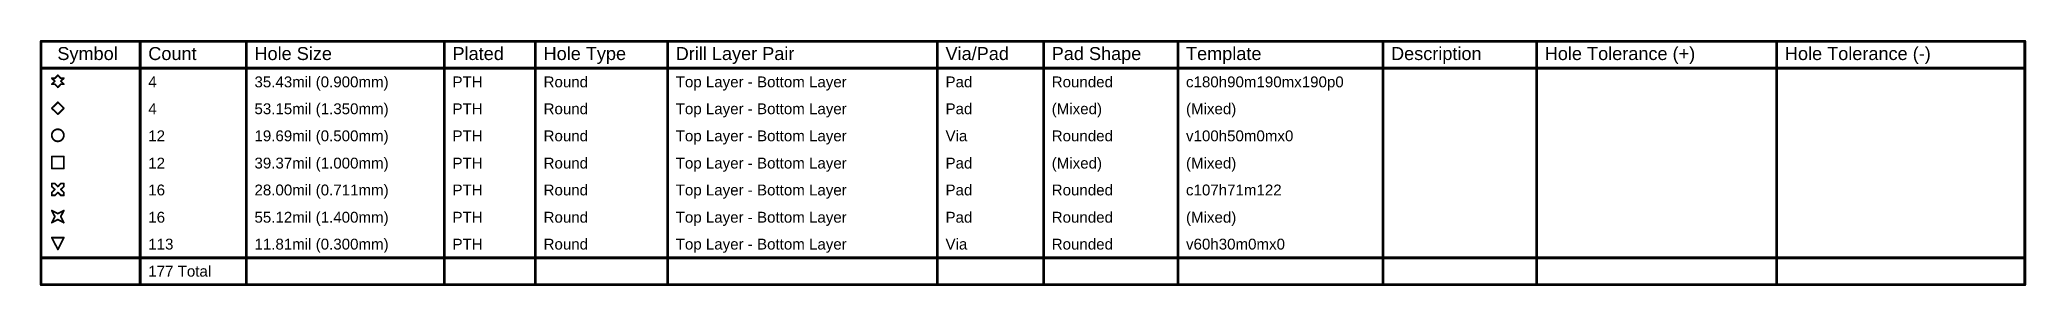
# Model space of a CAD drawing. Header units: inches. Extents: x 0 to 35.2, y -0.7 to 15.9.
# Drawn here: x 0.1 to 11.13, y 4.41 to 5.77 of the extents above; entities that cross this region are included whole.
import ezdxf

# ---------------------------------------------------------------- set-up
doc = ezdxf.new("R2010")
doc.units = ezdxf.units.IN
doc.header["$MEASUREMENT"] = 0
doc.layers.add('Drill Drawing', color=1, linetype='Continuous')
doc.styles.add('Arial', font='', dxfattribs={"height": 0.2})
doc.styles.get('Arial').set_extended_font_data('Arial')

msp = doc.modelspace()

# ---------------------------------------------------------------- texts
at = {"layer": 'Drill Drawing', "style": 'Arial'}
for s, height, p in [('Symbol', 0.072, (0.195, 5.662)), ('Count', 0.072, (0.7, 5.662)), ('Hole Size', 0.072, (1.29, 5.662)), ('Plated', 0.072, (2.39, 5.662)), ('Hole Type', 0.072, (2.896, 5.662)), ('Drill Layer Pair', 0.072, (3.63, 5.662)), ('Via/Pad', 0.072, (5.129, 5.662)), ('Pad Shape', 0.072, (5.719, 5.662)), ('Template', 0.072, (6.465, 5.662)), ('Description', 0.072, (7.604, 5.662)), ('Hole Tolerance (+)', 0.072, (8.458, 5.662)), ('Hole Tolerance (-)', 0.072, (9.792, 5.662)), ('4', 0.06, (0.7, 5.511)), ('35.43mil (0.900mm)', 0.06, (1.29, 5.511)), ('PTH', 0.06, (2.39, 5.511)), ('Round', 0.06, (2.896, 5.511)), ('Top Layer - Bottom Layer', 0.06, (3.63, 5.511)), ('Pad', 0.06, (5.129, 5.511)), ('Rounded', 0.06, (5.719, 5.511)), ('c180h90m190mx190p0', 0.06, (6.465, 5.511)), ('4', 0.06, (0.7, 5.362)), ('53.15mil (1.350mm)', 0.06, (1.29, 5.362)), ('PTH', 0.06, (2.39, 5.362)), ('Round', 0.06, (2.896, 5.362)), ('Top Layer - Bottom Layer', 0.06, (3.63, 5.362)), ('Pad', 0.06, (5.129, 5.362)), ('(Mixed)', 0.06, (5.719, 5.362)), ('(Mixed)', 0.06, (6.465, 5.362)), ('12', 0.06, (0.7, 5.212)), ('19.69mil (0.500mm)', 0.06, (1.29, 5.212)), ('PTH', 0.06, (2.39, 5.212)), ('Round', 0.06, (2.896, 5.212)), ('Top Layer - Bottom Layer', 0.06, (3.63, 5.212)), ('Via', 0.06, (5.129, 5.212)), ('Rounded', 0.06, (5.719, 5.212)), ('v100h50m0mx0', 0.06, (6.465, 5.212)), ('12', 0.06, (0.7, 5.061)), ('39.37mil (1.000mm)', 0.06, (1.29, 5.061)), ('PTH', 0.06, (2.39, 5.061)), ('Round', 0.06, (2.896, 5.061)), ('Top Layer - Bottom Layer', 0.06, (3.63, 5.061)), ('Pad', 0.06, (5.129, 5.061)), ('(Mixed)', 0.06, (5.719, 5.061)), ('(Mixed)', 0.06, (6.465, 5.061)), ('16', 0.06, (0.7, 4.912)), ('28.00mil (0.711mm)', 0.06, (1.29, 4.912)), ('PTH', 0.06, (2.39, 4.912)), ('Round', 0.06, (2.896, 4.912)), ('Top Layer - Bottom Layer', 0.06, (3.63, 4.912)), ('Pad', 0.06, (5.129, 4.912)), ('Rounded', 0.06, (5.719, 4.912)), ('c107h71m122', 0.06, (6.465, 4.912)), ('16', 0.06, (0.7, 4.761)), ('55.12mil (1.400mm)', 0.06, (1.29, 4.761)), ('PTH', 0.06, (2.39, 4.761)), ('Round', 0.06, (2.896, 4.761)), ('Top Layer - Bottom Layer', 0.06, (3.63, 4.761)), ('Pad', 0.06, (5.129, 4.761)), ('Rounded', 0.06, (5.719, 4.761)), ('(Mixed)', 0.06, (6.465, 4.761)), ('113', 0.06, (0.7, 4.612)), ('11.81mil (0.300mm)', 0.06, (1.29, 4.612)), ('PTH', 0.06, (2.39, 4.612)), ('Round', 0.06, (2.896, 4.612)), ('Top Layer - Bottom Layer', 0.06, (3.63, 4.612)), ('Via', 0.06, (5.129, 4.612)), ('Rounded', 0.06, (5.719, 4.612)), ('v60h30m0mx0', 0.06, (6.465, 4.612)), ('177 Total', 0.06, (0.7, 4.462))]:
    msp.add_text(s, height=height, dxfattribs=at).set_placement(p)

# ---------------------------------------------------------------- linework, layer by layer
at = {"layer": 'Drill Drawing'}
for points in [[(0.104, 5.766, 0.015, 0.015, 0), (11.125, 5.766, 0.015, 0.015, 0)], [(0.104, 4.417, 0.015, 0.015, 0), (0.104, 5.766, 0.015, 0.015, 0)], [(0.655, 4.417, 0.015, 0.015, 0), (0.655, 5.766, 0.015, 0.015, 0)], [(1.245, 4.417, 0.015, 0.015, 0), (1.245, 5.766, 0.015, 0.015, 0)], [(2.345, 4.417, 0.015, 0.015, 0), (2.345, 5.766, 0.015, 0.015, 0)], [(2.851, 4.417, 0.015, 0.015, 0), (2.851, 5.766, 0.015, 0.015, 0)], [(3.585, 4.417, 0.015, 0.015, 0), (3.585, 5.766, 0.015, 0.015, 0)], [(5.084, 4.417, 0.015, 0.015, 0), (5.084, 5.766, 0.015, 0.015, 0)], [(5.674, 4.417, 0.015, 0.015, 0), (5.674, 5.766, 0.015, 0.015, 0)], [(6.42, 4.417, 0.015, 0.015, 0), (6.42, 5.766, 0.015, 0.015, 0)], [(7.559, 4.417, 0.015, 0.015, 0), (7.559, 5.766, 0.015, 0.015, 0)], [(8.413, 4.417, 0.015, 0.015, 0), (8.413, 5.766, 0.015, 0.015, 0)], [(9.747, 4.417, 0.015, 0.015, 0), (9.747, 5.766, 0.015, 0.015, 0)], [(11.125, 4.417, 0.015, 0.015, 0), (11.125, 5.766, 0.015, 0.015, 0)], [(0.104, 5.617, 0.015, 0.015, 0), (11.125, 5.617, 0.015, 0.015, 0)], [(0.164, 5.561, 0.01, 0.01, 0), (0.181, 5.545, 0.01, 0.01, 0)], [(0.164, 5.561, 0.01, 0.01, 0), (0.181, 5.561, 0.01, 0.01, 0)], [(0.164, 5.528, 0.01, 0.01, 0), (0.181, 5.545, 0.01, 0.01, 0)], [(0.164, 5.528, 0.01, 0.01, 0), (0.181, 5.528, 0.01, 0.01, 0)], [(0.181, 5.561, 0.01, 0.01, 0), (0.198, 5.578, 0.01, 0.01, 0)], [(0.181, 5.528, 0.01, 0.01, 0), (0.198, 5.511, 0.01, 0.01, 0)], [(0.198, 5.578, 0.01, 0.01, 0), (0.214, 5.561, 0.01, 0.01, 0)], [(0.198, 5.511, 0.01, 0.01, 0), (0.214, 5.528, 0.01, 0.01, 0)], [(0.214, 5.561, 0.01, 0.01, 0), (0.231, 5.561, 0.01, 0.01, 0)], [(0.214, 5.545, 0.01, 0.01, 0), (0.231, 5.561, 0.01, 0.01, 0)], [(0.214, 5.545, 0.01, 0.01, 0), (0.231, 5.528, 0.01, 0.01, 0)], [(0.214, 5.528, 0.01, 0.01, 0), (0.231, 5.528, 0.01, 0.01, 0)], [(0.164, 5.395, 0.01, 0.01, 0), (0.198, 5.428, 0.01, 0.01, 0)], [(0.198, 5.428, 0.01, 0.01, 0), (0.231, 5.395, 0.01, 0.01, 0)], [(0.164, 5.395, 0.01, 0.01, 0), (0.198, 5.362, 0.01, 0.01, 0)], [(0.198, 5.362, 0.01, 0.01, 0), (0.231, 5.395, 0.01, 0.01, 0)], [(0.164, 5.128, 0.01, 0.01, 0), (0.231, 5.128, 0.01, 0.01, 0)], [(0.164, 5.061, 0.01, 0.01, 0), (0.164, 5.128, 0.01, 0.01, 0)], [(0.231, 5.061, 0.01, 0.01, 0), (0.231, 5.128, 0.01, 0.01, 0)], [(0.164, 5.061, 0.01, 0.01, 0), (0.231, 5.061, 0.01, 0.01, 0)], [(0.164, 4.961, 0.01, 0.01, 0), (0.164, 4.978, 0.01, 0.01, 0)], [(0.164, 4.978, 0.01, 0.01, 0), (0.181, 4.978, 0.01, 0.01, 0)], [(0.164, 4.961, 0.01, 0.01, 0), (0.181, 4.945, 0.01, 0.01, 0)], [(0.181, 4.978, 0.01, 0.01, 0), (0.198, 4.961, 0.01, 0.01, 0)], [(0.198, 4.961, 0.01, 0.01, 0), (0.214, 4.978, 0.01, 0.01, 0)], [(0.214, 4.978, 0.01, 0.01, 0), (0.231, 4.978, 0.01, 0.01, 0)], [(0.214, 4.945, 0.01, 0.01, 0), (0.231, 4.961, 0.01, 0.01, 0)], [(0.231, 4.961, 0.01, 0.01, 0), (0.231, 4.978, 0.01, 0.01, 0)], [(0.164, 4.928, 0.01, 0.01, 0), (0.181, 4.945, 0.01, 0.01, 0)], [(0.164, 4.912, 0.01, 0.01, 0), (0.164, 4.928, 0.01, 0.01, 0)], [(0.164, 4.912, 0.01, 0.01, 0), (0.181, 4.912, 0.01, 0.01, 0)], [(0.181, 4.912, 0.01, 0.01, 0), (0.198, 4.928, 0.01, 0.01, 0)], [(0.198, 4.928, 0.01, 0.01, 0), (0.214, 4.912, 0.01, 0.01, 0)], [(0.214, 4.945, 0.01, 0.01, 0), (0.231, 4.928, 0.01, 0.01, 0)], [(0.214, 4.912, 0.01, 0.01, 0), (0.231, 4.912, 0.01, 0.01, 0)], [(0.231, 4.912, 0.01, 0.01, 0), (0.231, 4.928, 0.01, 0.01, 0)], [(0.164, 4.828, 0.01, 0.01, 0), (0.198, 4.811, 0.01, 0.01, 0)], [(0.164, 4.828, 0.01, 0.01, 0), (0.181, 4.795, 0.01, 0.01, 0)], [(0.164, 4.761, 0.01, 0.01, 0), (0.181, 4.795, 0.01, 0.01, 0)], [(0.164, 4.761, 0.01, 0.01, 0), (0.198, 4.778, 0.01, 0.01, 0)], [(0.198, 4.811, 0.01, 0.01, 0), (0.231, 4.828, 0.01, 0.01, 0)], [(0.198, 4.778, 0.01, 0.01, 0), (0.231, 4.761, 0.01, 0.01, 0)], [(0.214, 4.795, 0.01, 0.01, 0), (0.231, 4.828, 0.01, 0.01, 0)], [(0.214, 4.795, 0.01, 0.01, 0), (0.231, 4.761, 0.01, 0.01, 0)], [(0.164, 4.678, 0.01, 0.01, 0), (0.231, 4.678, 0.01, 0.01, 0)], [(0.164, 4.678, 0.01, 0.01, 0), (0.198, 4.612, 0.01, 0.01, 0)], [(0.198, 4.612, 0.01, 0.01, 0), (0.231, 4.678, 0.01, 0.01, 0)], [(0.104, 4.566, 0.015, 0.015, 0), (11.125, 4.566, 0.015, 0.015, 0)], [(0.104, 4.417, 0.015, 0.015, 0), (11.125, 4.417, 0.015, 0.015, 0)]]:
    msp.add_lwpolyline(points, format="xyseb", dxfattribs=at)
for points in [[(0.101, 5.766, 0.0075, 0.0075, 1), (0.108, 5.766, 0.0075, 0.0075, 1)], [(0.101, 5.766, 0.0075, 0.0075, 1), (0.108, 5.766, 0.0075, 0.0075, 1)], [(0.652, 5.766, 0.0075, 0.0075, 1), (0.659, 5.766, 0.0075, 0.0075, 1)], [(1.241, 5.766, 0.0075, 0.0075, 1), (1.249, 5.766, 0.0075, 0.0075, 1)], [(2.341, 5.766, 0.0075, 0.0075, 1), (2.349, 5.766, 0.0075, 0.0075, 1)], [(2.847, 5.766, 0.0075, 0.0075, 1), (2.855, 5.766, 0.0075, 0.0075, 1)], [(3.581, 5.766, 0.0075, 0.0075, 1), (3.588, 5.766, 0.0075, 0.0075, 1)], [(5.08, 5.766, 0.0075, 0.0075, 1), (5.088, 5.766, 0.0075, 0.0075, 1)], [(5.67, 5.766, 0.0075, 0.0075, 1), (5.678, 5.766, 0.0075, 0.0075, 1)], [(6.416, 5.766, 0.0075, 0.0075, 1), (6.424, 5.766, 0.0075, 0.0075, 1)], [(7.556, 5.766, 0.0075, 0.0075, 1), (7.563, 5.766, 0.0075, 0.0075, 1)], [(8.409, 5.766, 0.0075, 0.0075, 1), (8.417, 5.766, 0.0075, 0.0075, 1)], [(9.743, 5.766, 0.0075, 0.0075, 1), (9.751, 5.766, 0.0075, 0.0075, 1)], [(11.122, 5.766, 0.0075, 0.0075, 1), (11.129, 5.766, 0.0075, 0.0075, 1)], [(11.122, 5.766, 0.0075, 0.0075, 1), (11.129, 5.766, 0.0075, 0.0075, 1)], [(0.101, 5.617, 0.0075, 0.0075, 1), (0.108, 5.617, 0.0075, 0.0075, 1)], [(0.162, 5.561, 0.005, 0.005, 1), (0.167, 5.561, 0.005, 0.005, 1)], [(0.162, 5.561, 0.005, 0.005, 1), (0.167, 5.561, 0.005, 0.005, 1)], [(0.162, 5.528, 0.005, 0.005, 1), (0.167, 5.528, 0.005, 0.005, 1)], [(0.162, 5.528, 0.005, 0.005, 1), (0.167, 5.528, 0.005, 0.005, 1)], [(0.178, 5.561, 0.005, 0.005, 1), (0.183, 5.561, 0.005, 0.005, 1)], [(0.178, 5.561, 0.005, 0.005, 1), (0.183, 5.561, 0.005, 0.005, 1)], [(0.178, 5.545, 0.005, 0.005, 1), (0.183, 5.545, 0.005, 0.005, 1)], [(0.178, 5.545, 0.005, 0.005, 1), (0.183, 5.545, 0.005, 0.005, 1)], [(0.178, 5.528, 0.005, 0.005, 1), (0.183, 5.528, 0.005, 0.005, 1)], [(0.178, 5.528, 0.005, 0.005, 1), (0.183, 5.528, 0.005, 0.005, 1)], [(0.195, 5.578, 0.005, 0.005, 1), (0.2, 5.578, 0.005, 0.005, 1)], [(0.195, 5.578, 0.005, 0.005, 1), (0.2, 5.578, 0.005, 0.005, 1)], [(0.212, 5.561, 0.005, 0.005, 1), (0.217, 5.561, 0.005, 0.005, 1)], [(0.212, 5.561, 0.005, 0.005, 1), (0.217, 5.561, 0.005, 0.005, 1)], [(0.212, 5.545, 0.005, 0.005, 1), (0.217, 5.545, 0.005, 0.005, 1)], [(0.212, 5.545, 0.005, 0.005, 1), (0.217, 5.545, 0.005, 0.005, 1)], [(0.212, 5.528, 0.005, 0.005, 1), (0.217, 5.528, 0.005, 0.005, 1)], [(0.212, 5.528, 0.005, 0.005, 1), (0.217, 5.528, 0.005, 0.005, 1)], [(0.228, 5.561, 0.005, 0.005, 1), (0.233, 5.561, 0.005, 0.005, 1)], [(0.228, 5.561, 0.005, 0.005, 1), (0.233, 5.561, 0.005, 0.005, 1)], [(0.228, 5.528, 0.005, 0.005, 1), (0.233, 5.528, 0.005, 0.005, 1)], [(0.228, 5.528, 0.005, 0.005, 1), (0.233, 5.528, 0.005, 0.005, 1)], [(11.122, 5.617, 0.0075, 0.0075, 1), (11.129, 5.617, 0.0075, 0.0075, 1)], [(0.195, 5.511, 0.005, 0.005, 1), (0.2, 5.511, 0.005, 0.005, 1)], [(0.195, 5.511, 0.005, 0.005, 1), (0.2, 5.511, 0.005, 0.005, 1)], [(0.195, 5.428, 0.005, 0.005, 1), (0.2, 5.428, 0.005, 0.005, 1)], [(0.195, 5.428, 0.005, 0.005, 1), (0.2, 5.428, 0.005, 0.005, 1)], [(0.162, 5.395, 0.005, 0.005, 1), (0.167, 5.395, 0.005, 0.005, 1)], [(0.162, 5.395, 0.005, 0.005, 1), (0.167, 5.395, 0.005, 0.005, 1)], [(0.195, 5.362, 0.005, 0.005, 1), (0.2, 5.362, 0.005, 0.005, 1)], [(0.195, 5.362, 0.005, 0.005, 1), (0.2, 5.362, 0.005, 0.005, 1)], [(0.228, 5.395, 0.005, 0.005, 1), (0.233, 5.395, 0.005, 0.005, 1)], [(0.228, 5.395, 0.005, 0.005, 1), (0.233, 5.395, 0.005, 0.005, 1)], [(0.231, 5.245, 0.01, 0.01, 1), (0.164, 5.245, 0.01, 0.01, 1)], [(0.162, 5.245, 0.005, 0.005, 1), (0.167, 5.245, 0.005, 0.005, 1)], [(0.228, 5.245, 0.005, 0.005, 1), (0.233, 5.245, 0.005, 0.005, 1)], [(0.162, 5.128, 0.005, 0.005, 1), (0.167, 5.128, 0.005, 0.005, 1)], [(0.162, 5.128, 0.005, 0.005, 1), (0.167, 5.128, 0.005, 0.005, 1)], [(0.228, 5.128, 0.005, 0.005, 1), (0.233, 5.128, 0.005, 0.005, 1)], [(0.228, 5.128, 0.005, 0.005, 1), (0.233, 5.128, 0.005, 0.005, 1)], [(0.162, 5.061, 0.005, 0.005, 1), (0.167, 5.061, 0.005, 0.005, 1)], [(0.162, 5.061, 0.005, 0.005, 1), (0.167, 5.061, 0.005, 0.005, 1)], [(0.162, 4.978, 0.005, 0.005, 1), (0.167, 4.978, 0.005, 0.005, 1)], [(0.162, 4.978, 0.005, 0.005, 1), (0.167, 4.978, 0.005, 0.005, 1)], [(0.162, 4.961, 0.005, 0.005, 1), (0.167, 4.961, 0.005, 0.005, 1)], [(0.162, 4.961, 0.005, 0.005, 1), (0.167, 4.961, 0.005, 0.005, 1)], [(0.178, 4.978, 0.005, 0.005, 1), (0.183, 4.978, 0.005, 0.005, 1)], [(0.178, 4.978, 0.005, 0.005, 1), (0.183, 4.978, 0.005, 0.005, 1)], [(0.195, 4.961, 0.005, 0.005, 1), (0.2, 4.961, 0.005, 0.005, 1)], [(0.195, 4.961, 0.005, 0.005, 1), (0.2, 4.961, 0.005, 0.005, 1)], [(0.212, 4.978, 0.005, 0.005, 1), (0.217, 4.978, 0.005, 0.005, 1)], [(0.212, 4.978, 0.005, 0.005, 1), (0.217, 4.978, 0.005, 0.005, 1)], [(0.228, 5.061, 0.005, 0.005, 1), (0.233, 5.061, 0.005, 0.005, 1)], [(0.228, 5.061, 0.005, 0.005, 1), (0.233, 5.061, 0.005, 0.005, 1)], [(0.228, 4.978, 0.005, 0.005, 1), (0.233, 4.978, 0.005, 0.005, 1)], [(0.228, 4.978, 0.005, 0.005, 1), (0.233, 4.978, 0.005, 0.005, 1)], [(0.228, 4.961, 0.005, 0.005, 1), (0.233, 4.961, 0.005, 0.005, 1)], [(0.228, 4.961, 0.005, 0.005, 1), (0.233, 4.961, 0.005, 0.005, 1)], [(0.162, 4.928, 0.005, 0.005, 1), (0.167, 4.928, 0.005, 0.005, 1)], [(0.162, 4.928, 0.005, 0.005, 1), (0.167, 4.928, 0.005, 0.005, 1)], [(0.162, 4.912, 0.005, 0.005, 1), (0.167, 4.912, 0.005, 0.005, 1)], [(0.162, 4.912, 0.005, 0.005, 1), (0.167, 4.912, 0.005, 0.005, 1)], [(0.178, 4.945, 0.005, 0.005, 1), (0.183, 4.945, 0.005, 0.005, 1)], [(0.178, 4.945, 0.005, 0.005, 1), (0.183, 4.945, 0.005, 0.005, 1)], [(0.178, 4.912, 0.005, 0.005, 1), (0.183, 4.912, 0.005, 0.005, 1)], [(0.178, 4.912, 0.005, 0.005, 1), (0.183, 4.912, 0.005, 0.005, 1)], [(0.195, 4.928, 0.005, 0.005, 1), (0.2, 4.928, 0.005, 0.005, 1)], [(0.195, 4.928, 0.005, 0.005, 1), (0.2, 4.928, 0.005, 0.005, 1)], [(0.212, 4.945, 0.005, 0.005, 1), (0.217, 4.945, 0.005, 0.005, 1)], [(0.212, 4.945, 0.005, 0.005, 1), (0.217, 4.945, 0.005, 0.005, 1)], [(0.212, 4.912, 0.005, 0.005, 1), (0.217, 4.912, 0.005, 0.005, 1)], [(0.212, 4.912, 0.005, 0.005, 1), (0.217, 4.912, 0.005, 0.005, 1)], [(0.228, 4.928, 0.005, 0.005, 1), (0.233, 4.928, 0.005, 0.005, 1)], [(0.228, 4.928, 0.005, 0.005, 1), (0.233, 4.928, 0.005, 0.005, 1)], [(0.228, 4.912, 0.005, 0.005, 1), (0.233, 4.912, 0.005, 0.005, 1)], [(0.228, 4.912, 0.005, 0.005, 1), (0.233, 4.912, 0.005, 0.005, 1)], [(0.162, 4.828, 0.005, 0.005, 1), (0.167, 4.828, 0.005, 0.005, 1)], [(0.162, 4.828, 0.005, 0.005, 1), (0.167, 4.828, 0.005, 0.005, 1)], [(0.162, 4.761, 0.005, 0.005, 1), (0.167, 4.761, 0.005, 0.005, 1)], [(0.162, 4.761, 0.005, 0.005, 1), (0.167, 4.761, 0.005, 0.005, 1)], [(0.178, 4.795, 0.005, 0.005, 1), (0.183, 4.795, 0.005, 0.005, 1)], [(0.178, 4.795, 0.005, 0.005, 1), (0.183, 4.795, 0.005, 0.005, 1)], [(0.195, 4.811, 0.005, 0.005, 1), (0.2, 4.811, 0.005, 0.005, 1)], [(0.195, 4.811, 0.005, 0.005, 1), (0.2, 4.811, 0.005, 0.005, 1)], [(0.195, 4.778, 0.005, 0.005, 1), (0.2, 4.778, 0.005, 0.005, 1)], [(0.195, 4.778, 0.005, 0.005, 1), (0.2, 4.778, 0.005, 0.005, 1)], [(0.212, 4.795, 0.005, 0.005, 1), (0.217, 4.795, 0.005, 0.005, 1)], [(0.212, 4.795, 0.005, 0.005, 1), (0.217, 4.795, 0.005, 0.005, 1)], [(0.228, 4.828, 0.005, 0.005, 1), (0.233, 4.828, 0.005, 0.005, 1)], [(0.228, 4.828, 0.005, 0.005, 1), (0.233, 4.828, 0.005, 0.005, 1)], [(0.228, 4.761, 0.005, 0.005, 1), (0.233, 4.761, 0.005, 0.005, 1)], [(0.228, 4.761, 0.005, 0.005, 1), (0.233, 4.761, 0.005, 0.005, 1)], [(0.162, 4.678, 0.005, 0.005, 1), (0.167, 4.678, 0.005, 0.005, 1)], [(0.162, 4.678, 0.005, 0.005, 1), (0.167, 4.678, 0.005, 0.005, 1)], [(0.228, 4.678, 0.005, 0.005, 1), (0.233, 4.678, 0.005, 0.005, 1)], [(0.228, 4.678, 0.005, 0.005, 1), (0.233, 4.678, 0.005, 0.005, 1)], [(0.101, 4.566, 0.0075, 0.0075, 1), (0.108, 4.566, 0.0075, 0.0075, 1)], [(0.195, 4.612, 0.005, 0.005, 1), (0.2, 4.612, 0.005, 0.005, 1)], [(0.195, 4.612, 0.005, 0.005, 1), (0.2, 4.612, 0.005, 0.005, 1)], [(11.122, 4.566, 0.0075, 0.0075, 1), (11.129, 4.566, 0.0075, 0.0075, 1)], [(0.101, 4.417, 0.0075, 0.0075, 1), (0.108, 4.417, 0.0075, 0.0075, 1)], [(0.101, 4.417, 0.0075, 0.0075, 1), (0.108, 4.417, 0.0075, 0.0075, 1)], [(0.652, 4.417, 0.0075, 0.0075, 1), (0.659, 4.417, 0.0075, 0.0075, 1)], [(1.241, 4.417, 0.0075, 0.0075, 1), (1.249, 4.417, 0.0075, 0.0075, 1)], [(2.341, 4.417, 0.0075, 0.0075, 1), (2.349, 4.417, 0.0075, 0.0075, 1)], [(2.847, 4.417, 0.0075, 0.0075, 1), (2.855, 4.417, 0.0075, 0.0075, 1)], [(3.581, 4.417, 0.0075, 0.0075, 1), (3.588, 4.417, 0.0075, 0.0075, 1)], [(5.08, 4.417, 0.0075, 0.0075, 1), (5.088, 4.417, 0.0075, 0.0075, 1)], [(5.67, 4.417, 0.0075, 0.0075, 1), (5.678, 4.417, 0.0075, 0.0075, 1)], [(6.416, 4.417, 0.0075, 0.0075, 1), (6.424, 4.417, 0.0075, 0.0075, 1)], [(7.556, 4.417, 0.0075, 0.0075, 1), (7.563, 4.417, 0.0075, 0.0075, 1)], [(8.409, 4.417, 0.0075, 0.0075, 1), (8.417, 4.417, 0.0075, 0.0075, 1)], [(9.743, 4.417, 0.0075, 0.0075, 1), (9.751, 4.417, 0.0075, 0.0075, 1)], [(11.122, 4.417, 0.0075, 0.0075, 1), (11.129, 4.417, 0.0075, 0.0075, 1)], [(11.122, 4.417, 0.0075, 0.0075, 1), (11.129, 4.417, 0.0075, 0.0075, 1)]]:
    msp.add_lwpolyline(points, format="xyseb", close=True, dxfattribs=at)

msp.set_redraw_order([(e.dxf.handle, doc.entitydb.next_handle()) for e in msp.query("TEXT MTEXT ATTDEF DIMENSION ARC_DIMENSION")])  # texts and dimensions are drawn at this point

doc.saveas('drawing.dxf')
